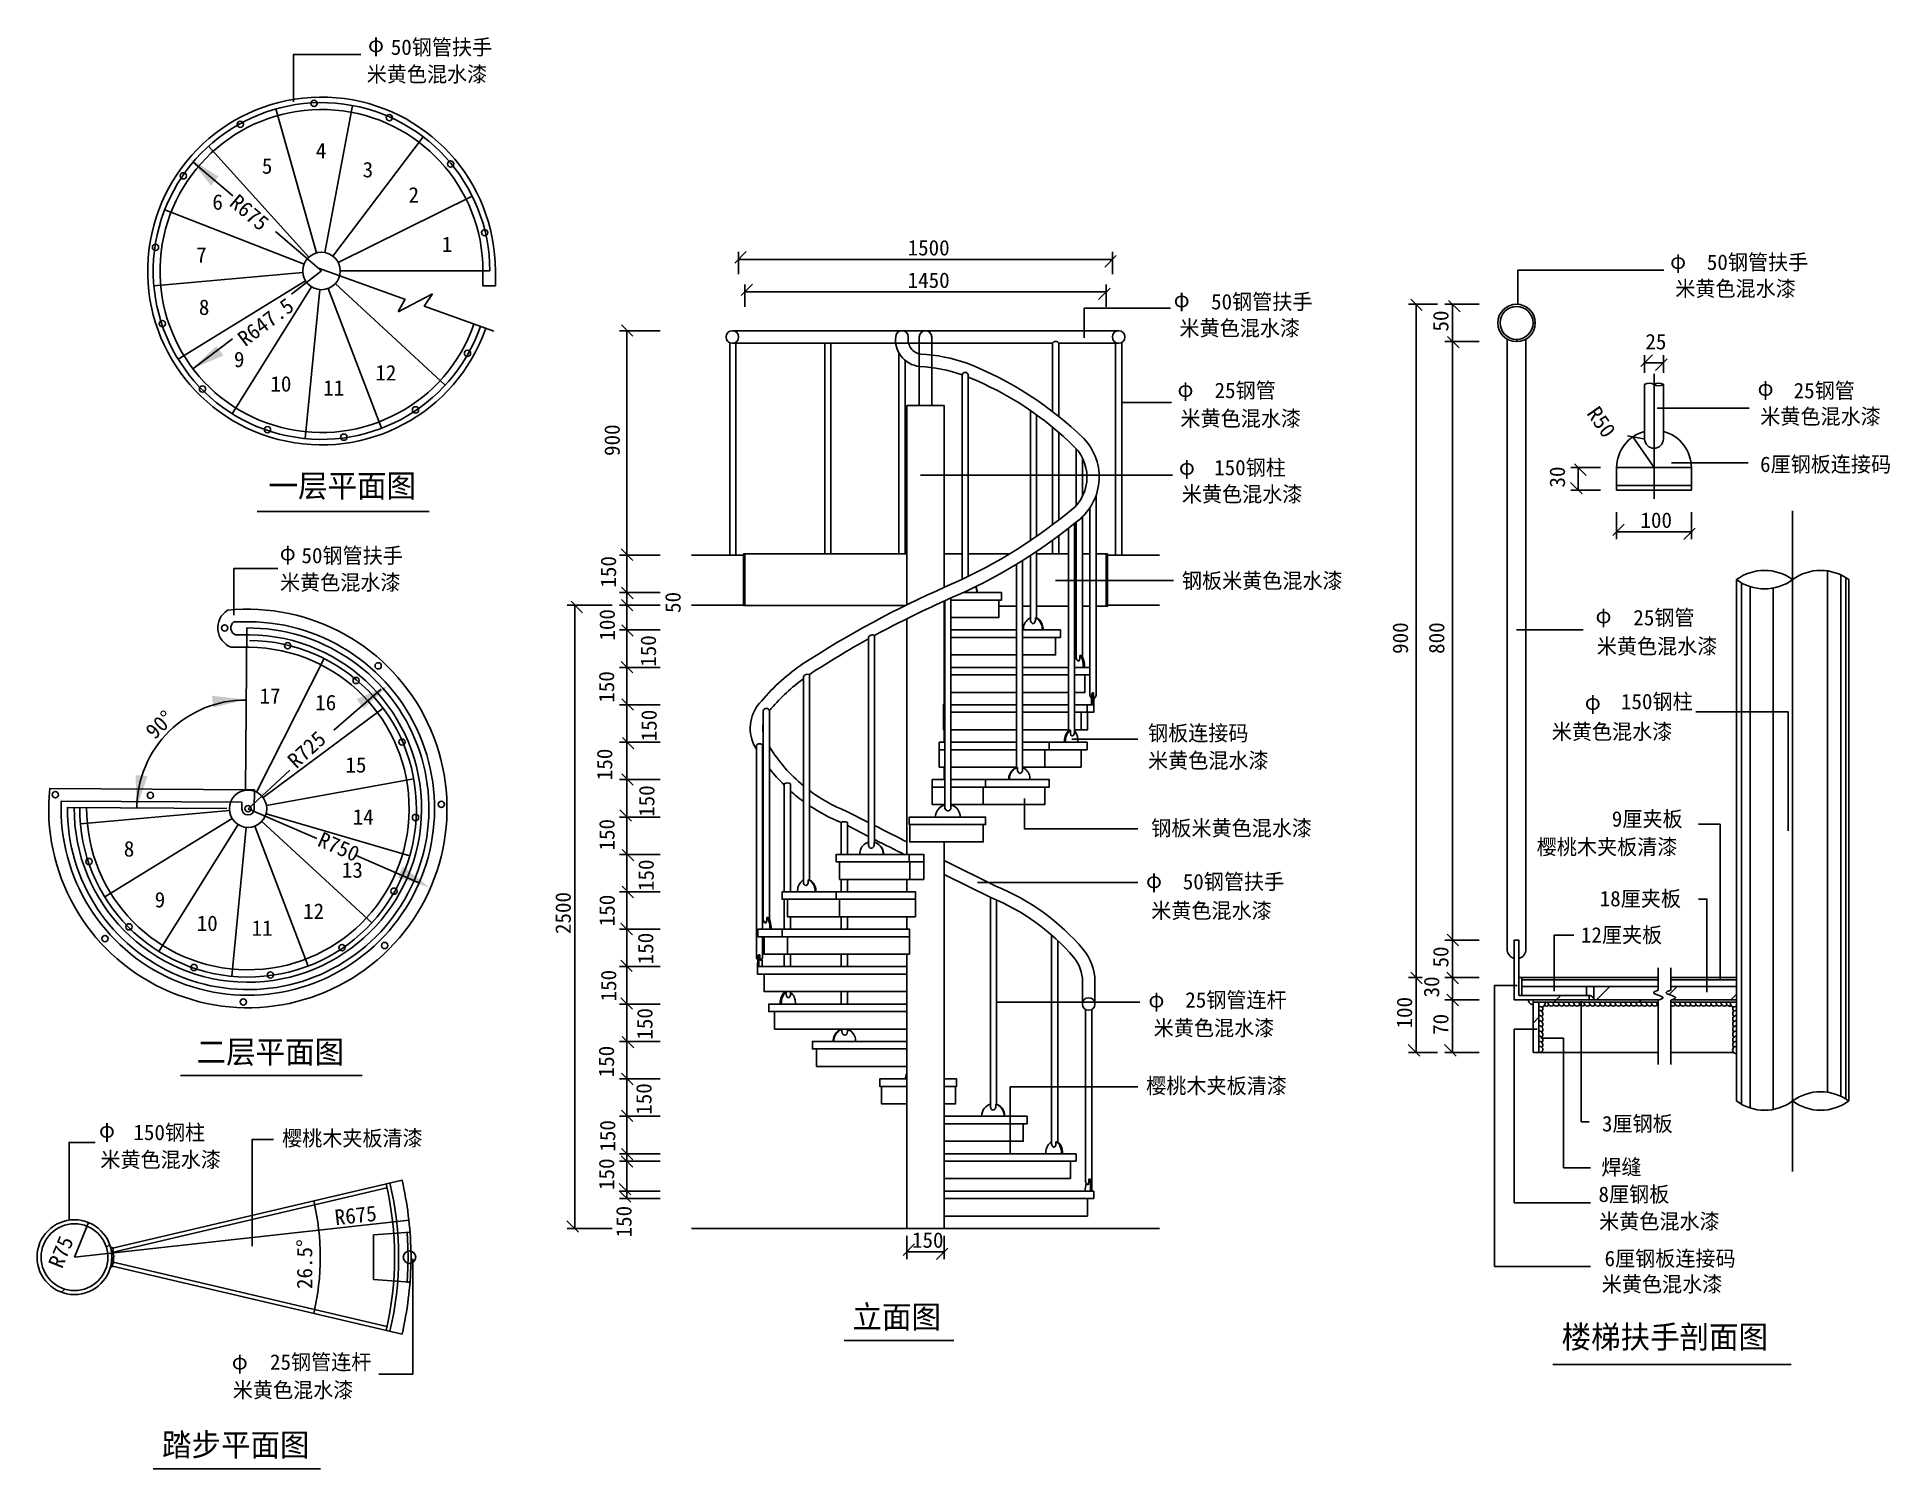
# Model space of a CAD drawing. Header units: metres. Extents: x 321 to 7753, y -3656 to 2085.
import ezdxf

# ---------------------------------------------------------------- set-up
doc = ezdxf.new("R2010")
doc.units = ezdxf.units.M
for name, color, linetype in [('2', 2, 'Continuous'), ('3', 3, 'Continuous'), ('4', 4, 'Continuous'), ('7', 7, 'Continuous'), ('BH', 3, 'Continuous'), ('DIM', 3, 'Continuous'), ('TEXT', 7, 'Continuous')]:
    doc.layers.add(name, color=color, linetype=linetype)
doc.dimstyles.get("Standard").update_dxf_attribs({"dimtxt": 2.5, "dimasz": 2.5, "dimexe": 1.25, "dimexo": 0.625, "dimtad": 1, "dimcen": 2.5, "dimazin": 3, "dimtfac": 1, "dimtmove": 0, "dimatfit": 3})

msp = doc.modelspace()

# ---------------------------------------------------------------- texts
for s, rotation, p in [('R675', 319.7, (1088.07, 1412.68)), ('R647.5', 37.23, (1155.72, 841.42)), ('50', 90, (5981.71, 904.17)), ('R50', 304.79, (6533.89, 575.99)), ('900', 90, (2658.04, 405.33)), ('30', 90, (6449.24, 278.72)), ('150', 90, (2643.21, -122.47)), ('50', 90, (2901.92, -224.22)), ('100', 90, (2638.28, -335.11)), ('900', 90, (5819.58, -388.31)), ('800', 90, (5965.21, -388.28)), ('150', 90, (2803.3, -439.99)), ('150', 90, (2635.71, -584.02)), ('90°', 44.55, (792.7, -734.66)), ('150', 90, (2805.98, -738.65)), ('R725', 42.53, (1360.69, -851.73)), ('150', 90, (2628.03, -894.78)), ('150', 90, (2796.78, -1041.71)), ('R750', 336.59, (1441.46, -1156.4)), ('150', 90, (2637.02, -1176.71)), ('150', 90, (2794.41, -1339.2)), ('2500', 90, (2461.5, -1511.77)), ('150', 90, (2637.82, -1480.43)), ('150', 90, (2792.42, -1633.14)), ('50', 90, (5981.71, -1645.83)), ('150', 90, (2643.85, -1781.83)), ('30', 90, (5944.71, -1765.85)), ('100', 90, (5836.08, -1890.43)), ('150', 90, (2789.23, -1935.11)), ('70', 90, (5981.71, -1916.02)), ('150', 90, (2635.12, -2086.35)), ('150', 90, (2785.3, -2236.35)), ('150', 90, (2639.92, -2384.21)), ('150', 90, (2635.75, -2537.95)), ('R675', 6.29, (1518.13, -2679.44)), ('150', 90, (2705.24, -2728.24)), ('R75', 67.72, (420.79, -2856.67)), ('26.5°', 90, (1424.56, -2935.2))]:
    msp.add_text(s, height=62, rotation=rotation).set_placement(p)
for s, p in [('1500', (3812.43, 1209.46)), ('1450', (3812.43, 1079.2)), ('25', (6771.64, 832.76)), ('100', (6751.9, 117.13)), ('150', (3829.92, -2769.73))]:
    msp.add_text(s, height=62).set_placement(p)
at = {"layer": 'TEXT'}
for s, height, p in [('φ', 62, (1648.22, 2024.88)), ('50钢管扶手', 62, (1739.33, 2013.72)), ('米黄色混水漆', 62, (1642.79, 1905.28)), ('4', 62, (1438.9, 1598.31)), ('5', 62, (1222.36, 1537)), ('3', 62, (1626.57, 1522.57)), ('6', 62, (1023.86, 1392.73)), ('2', 62, (1810.63, 1421.59)), ('1', 62, (1944.16, 1223.22)), ('7', 62, (958.9, 1179.94)), ('φ', 62, (6870.8, 1155.75)), ('   50钢管扶手', 62, (6891.57, 1151.52)), ('米黄色混水漆', 62, (6891.57, 1045.58)), ('φ', 62, (4879.69, 1001.66)), ('   50钢管扶手', 62, (4902.98, 993.03)), ('8', 62, (969.73, 970.76)), ('米黄色混水漆', 62, (4902.98, 887.08)), ('9', 62, (1110.48, 761.57)), ('12', 62, (1677.43, 708.04)), ('10', 62, (1256.61, 663.56)), ('11', 62, (1468.28, 647.42)), ('φ', 62, (4895.02, 642.39)), ('   25钢管', 62, (4916.99, 637.34)), ('φ', 62, (7221.75, 647.05)), ('   25钢管', 62, (7239.69, 636.57)), ('米黄色混水漆', 62, (4906.99, 524.8)), ('米黄色混水漆', 62, (7232.42, 532.84)), ('φ', 62, (4900.82, 330.39)), ('   150钢柱', 62, (4915.42, 328.01)), ('6厘钢板连接码', 62, (7231.63, 341.2)), ('一层平面图', 91, (1249.16, 240.53)), ('米黄色混水漆', 62, (4912.46, 221.39)), ('φ', 62, (1294.18, -13.15)), ('50钢管扶手', 62, (1381.25, -24.8)), ('米黄色混水漆', 62, (1295.17, -132.7)), ('钢板米黄色混水漆', 62, (4912.46, -125.74)), ('φ', 62, (6571.73, -265.37)), ('   25钢管', 62, (6596.74, -273.88)), ('米黄色混水漆', 62, (6576.74, -388.4)), ('17', 62, (1213.17, -587.86)), ('16', 62, (1436.31, -614.11)), ('φ', 62, (6528.62, -612.28)), ('   150钢柱', 62, (6547.01, -610.13)), ('钢板连接码', 62, (4776.72, -736.89)), ('米黄色混水漆', 62, (6396.12, -730.9)), ('15', 62, (1557.58, -864.18)), ('米黄色混水漆', 62, (4776.72, -846.62)), ('14', 62, (1586.69, -1072.63)), ('9厘夹板', 62, (6636.98, -1081.03)), ('钢板米黄色混水漆', 62, (4789.52, -1117.8)), ('8', 62, (668.57, -1200.86)), ('樱桃木夹板清漆', 62, (6335.84, -1192.95)), ('13', 62, (1543.03, -1285.93)), ('   50钢管扶手', 62, (4789.52, -1332.65)), ('φ', 62, (4768.65, -1327.19)), ('18厘夹板', 62, (6588.23, -1400.58)), ('9', 62, (792.67, -1404.95)), ('12', 62, (1387.8, -1450.76)), ('米黄色混水漆', 62, (4789.52, -1448.5)), ('10', 62, (961.08, -1499.4)), ('11', 62, (1181.23, -1518.79)), ('12厘夹板', 62, (6512.86, -1546.1)), ('φ', 62, (4778.39, -1805.69)), ('   25钢管连杆', 62, (4799.52, -1806.69)), ('米黄色混水漆', 62, (4799.52, -1919.13)), ('二层平面图', 91, (960.72, -2030.08)), ('樱桃木夹板清漆', 62, (4769.52, -2151.13)), ('φ', 62, (569.08, -2328.08)), ('   150钢柱', 62, (580.56, -2338.12)), ('樱桃木夹板清漆', 62, (1303.18, -2361.14)), ('3厘钢板', 62, (6597.31, -2302.96)), ('米黄色混水漆', 62, (574.63, -2447.23)), ('焊缝', 62, (6595.14, -2477.23)), ('8厘钢板', 62, (6583.56, -2586.05)), ('米黄色混水漆', 62, (6586.1, -2694.64)), ('6厘钢板连接码', 62, (6607.8, -2843.42)), ('米黄色混水漆', 62, (6596.58, -2946.48)), ('立面图', 91, (3591.6, -3091.98)), ('楼梯扶手剖面图', 91, (6435.53, -3172.77)), ('   25钢管连杆', 62, (1128.19, -3258.83)), ('φ', 62, (1101.85, -3257.35)), ('米黄色混水漆', 62, (1105.84, -3370.89)), ('踏步平面图', 91, (821.91, -3605.17))]:
    msp.add_text(s, height=height, dxfattribs=at).set_placement(p)

# ---------------------------------------------------------------- blocks, each defined once
blk = doc.blocks.new('_ARCHTICK')
at = {"color": 0, "linetype": 'ByBlock'}
blk.add_lwpolyline([(-1.03, -1.04), (0.5, 0.5)], dxfattribs=at)

# ---------------------------------------------------------------- hatches: boundary and pattern name
at = {"layer": 'BH'}
h = msp.add_hatch(dxfattribs=at)
h.set_pattern_fill('ANSI32', scale=50)
h.paths.add_polyline_path([(6179.92, 938.93, 1), (6329.92, 938.93, 1)])
h.paths.add_polyline_path([(6320.92, 938.93, -1), (6188.92, 938.93, -1)])
h = msp.add_hatch(dxfattribs=at)
h.set_pattern_fill('ANSI32', scale=50)
h.paths.add_polyline_path([(6806.26, 286.5), (6806.26, 268.5), (6956.26, 268.5), (6956.26, 286.5)])
h.paths.add_polyline_path([(6806.26, 268.5), (6806.26, 286.5), (6656.26, 286.5), (6656.26, 268.5)])
h = msp.add_hatch(dxfattribs=at)
h.set_pattern_fill('ANSI31', scale=300)
h.paths.add_polyline_path([(3154.28, 7.57), (2945.83, 7.57), (2945.83, -192.43), (3154.28, -192.43)])
h = msp.add_hatch(dxfattribs=at)
h.set_pattern_fill('ANSI31', scale=300)
h.paths.add_polyline_path([(4822.73, 7.57), (4614.28, 7.57), (4614.28, -192.43), (4822.73, -192.43)])
h = msp.add_hatch(dxfattribs=at)
h.set_pattern_fill('ANSI32', scale=76)
h.paths.add_polyline_path([(6545.92, -1776.07), (6545.92, -1758.07), (6275.92, -1758.07), (6275.92, -1776.07), (6320.92, -1776.07)])
h.paths.add_polyline_path([(6263.92, -1758.07), (6263.92, -1686.07), (6245.92, -1686.07), (6245.92, -1776.07), (6275.92, -1776.07), (6275.92, -1758.07)])
h.paths.add_polyline_path([(6263.92, -1536.07), (6245.92, -1536.07), (6245.92, -1686.07), (6263.92, -1686.07)])
h = msp.add_hatch(dxfattribs=at)
h.set_pattern_fill('CORK', scale=200)
h.paths.add_polyline_path([(6564.51, -1589.79), (6564.51, -1643.79), (6826.07, -1643.79, 0.03), (6837.75, -1638.79, 0.04), (6841.02, -1636.48, 0.18), (6842.05, -1634.63, 0.18), (6841.02, -1632.79, 0.04), (6837.75, -1630.47, 0.03), (6823.42, -1624.55, -0.03), (6809.1, -1618.63, -0.04), (6805.89, -1616.37, -0.18), (6804.8, -1614.47, -0.18), (6805.89, -1612.58, -0.04), (6809.1, -1610.31, -0.03), (6823.42, -1604.39), (6823.42, -1589.79)])
h.paths.add_polyline_path([(7137.07, -1643.79), (7137.07, -1589.79), (6873.76, -1589.79), (6873.76, -1604.39, 0.03), (6859.43, -1610.31, 0.04), (6856.16, -1612.63, 0.18), (6855.13, -1614.47, 0.18), (6856.16, -1616.32, 0.04), (6859.43, -1618.63, 0.03), (6873.76, -1624.55, -0.03), (6888.08, -1630.47, -0.04), (6891.29, -1632.74, -0.18), (6892.38, -1634.63, -0.18), (6891.29, -1636.53, -0.04), (6888.08, -1638.79, -0.03), (6876.4, -1643.79)])
h = msp.add_hatch(dxfattribs=at)
h.set_pattern_fill('DOLMIT', scale=36)
h.paths.add_polyline_path([(6275.92, -1695.07), (6275.92, -1722.07), (6823.42, -1722.07), (6823.42, -1695.07)])
h.paths.add_polyline_path([(7137.07, -1722.07), (7137.07, -1695.07), (6873.76, -1695.07), (6873.76, -1722.07)])
h = msp.add_hatch(dxfattribs=at)
h.set_pattern_fill('DOLMIT', scale=36)
h.paths.add_polyline_path([(6275.92, -1758.07), (6275.92, -1722.07), (6535.47, -1722.07), (6535.47, -1758.07)])
h = msp.add_hatch(dxfattribs=at)
h.set_pattern_fill('ANSI32', scale=36)
h.paths.add_polyline_path([(6302.33, -1776.07, 0.42), (6320.92, -1794.07), (6320.92, -1776.07)])
h.paths.add_polyline_path([(6545.92, -1758.07), (6545.92, -1776.07), (6564.51, -1776.07, 0.42)])
h = msp.add_hatch(dxfattribs=at)
h.set_pattern_fill('ANSI32', scale=76)
h.paths.add_polyline_path([(6320.92, -1776.07), (6320.92, -1785.07), (6810.42, -1785.07), (6813.79, -1776.07)])
h.paths.add_polyline_path([(6892.72, -1776.07), (6889.36, -1785.07), (7137.07, -1785.07), (7137.07, -1776.07)])
h = msp.add_hatch(dxfattribs=at)
h.set_pattern_fill('ANSI31', scale=60)
h.paths.add_polyline_path([(6826.07, -1776.07, 0.03), (6837.75, -1771.07, 0.04), (6841.02, -1768.76, 0.18), (6842.05, -1766.91, 0.18), (6841.02, -1765.07, 0.04), (6837.75, -1762.76, 0.03), (6823.42, -1756.83, -0.03), (6809.1, -1750.91, -0.04), (6805.89, -1748.65, -0.18), (6804.8, -1746.75, -0.18), (6805.89, -1744.86, -0.04), (6809.1, -1742.6, -0.03), (6823.42, -1736.67), (6823.42, -1722.07), (6564.51, -1722.07), (6564.51, -1776.07)])
h.paths.add_polyline_path([(7137.07, -1776.07), (7137.07, -1722.07), (6873.76, -1722.07), (6873.76, -1736.67, 0.03), (6859.43, -1742.6, 0.04), (6856.16, -1744.91, 0.18), (6855.13, -1746.75, 0.18), (6856.16, -1748.6, 0.04), (6859.43, -1750.91, 0.03), (6873.76, -1756.83, -0.03), (6888.08, -1762.76, -0.04), (6891.29, -1765.02, -0.18), (6892.38, -1766.91, -0.18), (6891.29, -1768.81, -0.04), (6888.08, -1771.07, -0.03), (6876.4, -1776.07)])
h = msp.add_hatch(dxfattribs=at)
h.set_pattern_fill('ANSI32', scale=76)
h.paths.add_polyline_path([(6344.92, -1785.07), (6320.92, -1785.07), (6320.92, -1986.07), (6344.92, -1986.07)])
h = msp.add_hatch(dxfattribs=at)
h.set_pattern_fill('ANSI32', scale=36)
h.paths.add_polyline_path([(6344.92, -1785.07), (6344.92, -1799.63, 0.79), (6368.38, -1785.07)])
h = msp.add_hatch(dxfattribs=at)
h.set_pattern_fill('ANSI32', scale=36)
h.paths.add_polyline_path([(7113.61, -1785.07), (7137.07, -1785.07), (7137.07, -1799.63, -0.79)])
h = msp.add_hatch(dxfattribs=at)
h.set_pattern_fill('ANSI32', scale=50)
h.paths.add_polyline_path([(320.71, -2807.19, 1), (620.71, -2807.19, 1)])
h.paths.add_polyline_path([(604.71, -2807.19, -1), (336.71, -2807.19, -1)])

# ---------------------------------------------------------------- linework, layer by layer
for p, q in [((1349.36, 1824.96), (1349.36, 1869.96)), ((1768.61, 983.45), (1907.06, 1055.92)), ((1907.06, 1055.92), (1873.38, 1005.86)), ((6259.84, 1013.77), (6259.84, 1058.77)), ((1797.67, 1033.67), (1768.61, 984.45)), ((4520.78, 878.48), (4520.78, 923.48)), ((4671.58, 619.73), (4716.58, 619.73)), ((6818.68, 597.69), (6863.68, 597.69)), ((6875.79, 377.25), (6920.79, 377.25)), ((3863.86, 328.67), (3908.86, 328.67)), ((4405.82, -93.95), (4450.82, -93.95)), ((1109.33, -233.24), (1109.33, -188.24)), ((6255.34, -291.49), (6300.34, -291.49)), ((4471.51, -729.92), (4516.51, -729.92)), ((4281.17, -968.38), (4281.17, -1013.38)), ((7343.98, -1097.47), (7343.98, -1052.47)), ((4093.32, -1305.18), (4138.32, -1305.18)), ((6405.69, -1740.07), (6405.69, -1695.07)), ((7018.73, -1744.78), (7018.73, -1699.78)), ((7071.22, -1692.02), (7071.22, -1647.02)), ((4168.81, -1784.3), (4213.81, -1784.3)), ((4223.96, -2392.43), (4223.96, -2347.43)), ((449.25, -2658.73), (449.25, -2613.73)), ((1182.99, -2763.86), (1182.99, -2718.86)), ((1827.41, -2814.51), (1827.41, -2859.51))]:
    msp.add_line(p, q)
at = {"layer": '2'}
msp.add_line((2945.83, -2692.43), (4822.73, -2692.43), dxfattribs=at)
for points in [[(2945.83, -192.43), (3154.28, -192.43), (3154.28, 7.57), (2945.83, 7.57)], [(4822.73, 7.57), (4614.28, 7.57), (4614.28, -192.43), (4822.73, -192.43)]]:
    msp.add_lwpolyline(points, dxfattribs=at)
at = {"layer": '3'}
for p, q in [((1449.78, 1158.03), (1797.91, 1033.1)), ((1873.21, 1006.07), (2152.17, 905.96)), ((3884.28, 907.57), (3111.3, 907.57)), ((3098.8, 7.57), (3098.8, 859.87)), ((3859.28, 857.57), (3109.28, 857.57)), ((3123.8, 7.57), (3123.8, 857.57)), ((3480.18, 12.57), (3480.18, 857.57)), ((3505.18, 12.57), (3505.18, 857.57)), ((3859.28, 607.57), (3859.28, 882.57)), ((3909.28, 607.57), (3909.28, 882.57)), ((6806.26, 233.11), (6806.26, 734.63)), ((6656.26, 358.5), (6956.26, 358.5)), ((7362.07, -2463.9), (7362.07, 185.83)), ((7501.9, -54.99), (7501.9, -2145.57)), ((7556.1, -71.64), (7556.1, -2162.22)), ((7156.6, -103.31), (7156.6, -2193.89)), ((7191.44, -118.75), (7191.44, -2209.33)), ((7284.35, -124.73), (7284.35, -2215.31)), ((7575.46, -82.44), (7575.46, -2173.02)), ((3986.47, -172.43), (4178.29, -172.43)), ((3959.28, -322.43), (3961.47, -322.43)), ((3986.47, -322.43), (4248.89, -322.43)), ((4273.89, -322.43), (4405.68, -322.43)), ((3961.47, -472.43), (3959.28, -472.43)), ((4248.89, -472.43), (3986.47, -472.43)), ((4457.4, -472.43), (4273.89, -472.43)), ((4523.97, -472.43), (4482.4, -472.43)), ((3961.47, -622.43), (3956.29, -622.43)), ((4248.89, -622.43), (3986.47, -622.43)), ((4457.4, -622.43), (4273.89, -622.43)), ((4508.39, -622.43), (4482.4, -622.43)), ((3961.47, -772.43), (3939.42, -772.43)), ((4248.89, -772.43), (3986.47, -772.43)), ((4362.21, -772.43), (4273.89, -772.43)), ((3961.47, -922.43), (3911.02, -922.43)), ((4116.01, -922.43), (3986.47, -922.43)), ((3821.32, -1222.43), (3877.01, -1222.43)), ((3539.81, -1372.43), (3844.53, -1372.43)), ((3309.08, -1522.43), (3820.37, -1522.43)), ((3236.86, -1672.43), (3809.28, -1672.43)), ((6823.42, -1695.07), (6275.92, -1695.07)), ((7137.07, -1695.07), (6873.76, -1695.07)), ((3278.82, -1822.43), (3809.28, -1822.43)), ((3447.48, -1972.43), (3809.28, -1972.43)), ((3707.55, -2122.43), (3809.28, -2122.43)), ((3959.28, -2122.43), (4004.6, -2122.43)), ((3959.28, -2272.43), (4276.47, -2272.43)), ((3959.28, -2422.43), (4466.27, -2422.43)), ((1724.24, -2529.1), (620.4, -2788.46)), ((3959.28, -2572.43), (4534.28, -2572.43)), ((1817, -2707.19), (1670.71, -2718.06)), ((1670.71, -2897.02), (1670.71, -2718.06)), ((1724.24, -3085.28), (620.4, -2825.92)), ((1816.94, -2908.09), (1670.71, -2897.02))]:
    msp.add_line(p, q, dxfattribs=at)
for points in [[(2073.16, 934.32, -11.92), (2109.12, 1147.11), (2109.12, 1087.11), (2159.12, 1087.11), (2159.12, 1147.11, 11.89), (2120.22, 917.43)], [(6806.26, 692.23, -0.3), (6843.76, 692.23, -0.3), (6806.26, 692.23, 0.3), (6768.76, 692.23, 0.24)], [(469.69, -1003.71, 2.41), (1172.63, -311.69), (1116.11, -311.69, -0.57), (1109.82, -259.55), (1143.15, -259.55, -2.54), (417.8, -978.36), (1142.35, -983.45), (1142.17, -1008.99, 1), (1192.17, -1009.34), (1192.7, -933.8), (371.29, -928.03, 2.81), (1084.24, -213.47, 0.62), (1099.81, -361.68), (1172.25, -361.68, -2.41), (519.69, -1004.1)], [(6823.42, -2034.58), (6823.42, -1776.99, 0.03), (6837.75, -1771.07, 0.04), (6841.02, -1768.76, 0.18), (6842.05, -1766.91, 0.18), (6841.02, -1765.07, 0.04), (6837.75, -1762.76, 0.03), (6823.42, -1756.83, -0.03), (6809.1, -1750.91, -0.04), (6805.83, -1748.6, -0.18), (6804.8, -1746.75, -0.18), (6805.83, -1744.91, -0.04), (6809.1, -1742.6, -0.03), (6823.42, -1736.67), (6823.42, -1646.84)], [(6873.76, -2034.58), (6873.76, -1776.99, 0.03), (6888.08, -1771.07, 0.04), (6891.35, -1768.76, 0.18), (6892.38, -1766.91, 0.18), (6891.35, -1765.07, 0.04), (6888.08, -1762.76, 0.03), (6873.76, -1756.83, -0.03), (6859.43, -1750.91, -0.04), (6856.16, -1748.6, -0.18), (6855.13, -1746.75, -0.18), (6856.16, -1744.91, -0.04), (6859.43, -1742.6, -0.03), (6873.76, -1736.67), (6873.76, -1646.84)], [(1808.49, -2831.4, 0.01), (1808.49, -2782.97, 0.01)]]:
    msp.add_lwpolyline(points, format="xyb", dxfattribs=at)
msp.add_circle((3109.28, 882.57), 25, dxfattribs=at)
for centre, radius, start, end in [((3884.28, 882.57), 25, 360, 180), ((6320.47, -1775.93), 18.15, 180.45, 271.4), ((6546.36, -1776.21), 18.15, 0.45, 91.4), ((6354.96, -1789.63), 14.17, 224.87, 18.78), ((6346.09, -1831.75), 14.17, 312.6, 94.73), ((6346.09, -1852.5), 14.17, 312.6, 94.73), ((6346.09, -1811), 14.17, 312.6, 32.17), ((6374.21, -1786.24), 14.17, 236.41, 317.4), ((6394.96, -1786.24), 14.17, 175.27, 317.4), ((6415.71, -1786.24), 14.17, 175.27, 317.4), ((6436.46, -1786.24), 14.17, 175.27, 317.4), ((6457.21, -1786.24), 14.17, 175.27, 317.4), ((6477.97, -1786.24), 14.17, 175.27, 317.4), ((6498.72, -1786.24), 14.17, 175.27, 317.4), ((6519.47, -1786.24), 14.17, 175.27, 317.4), ((6540.27, -1786.24), 14.17, 175.27, 317.4), ((6561.02, -1786.24), 14.17, 175.27, 317.4), ((6581.77, -1786.24), 14.17, 175.27, 317.4), ((6602.52, -1786.24), 14.17, 175.27, 317.4), ((6623.27, -1786.24), 14.17, 175.27, 317.4), ((6644.02, -1786.24), 14.17, 175.27, 317.4), ((6664.82, -1786.24), 14.17, 175.27, 317.4), ((6685.57, -1786.24), 14.17, 175.27, 317.4), ((6706.32, -1786.24), 14.17, 175.27, 317.4), ((6727.08, -1786.24), 14.17, 175.27, 317.4), ((6747.83, -1786.24), 14.17, 175.27, 317.4), ((6768.58, -1786.24), 14.17, 175.27, 317.4), ((6789.33, -1786.24), 14.17, 175.27, 317.4), ((6810.08, -1786.24), 14.17, 175.27, 317.4), ((6830.83, -1786.24), 14.17, 175.27, 238.48), ((6882.18, -1786.18), 14.17, 233.52, 317.4), ((6902.88, -1786.24), 14.17, 175.27, 317.4), ((6923.63, -1786.24), 14.17, 175.27, 317.4), ((6944.38, -1786.24), 14.17, 175.27, 317.4), ((6965.13, -1786.24), 14.17, 175.27, 317.4), ((6985.88, -1786.24), 14.17, 175.27, 317.4), ((7006.63, -1786.24), 14.17, 175.27, 317.4), ((7027.39, -1786.24), 14.17, 175.27, 317.4), ((7048.14, -1786.24), 14.17, 175.27, 317.4), ((7068.89, -1786.24), 14.17, 175.27, 317.4), ((7089.64, -1786.24), 14.17, 175.27, 317.4), ((7110.39, -1786.24), 14.17, 175.27, 295.26), ((7127.03, -1789.63), 14.17, 161.22, 315.13), ((7135.9, -1811), 14.17, 147.83, 227.4), ((7135.9, -1831.75), 14.17, 85.27, 227.4), ((7135.9, -1852.5), 14.17, 85.27, 227.4), ((6346.09, -1873.25), 14.17, 312.6, 94.73), ((6346.09, -1894), 14.17, 312.6, 94.73), ((6346.09, -1914.76), 14.17, 312.6, 94.73), ((6346.09, -1935.51), 14.17, 312.6, 94.73), ((7135.9, -1873.25), 14.17, 85.27, 227.4), ((7135.9, -1894), 14.17, 85.27, 227.4), ((7135.9, -1914.76), 14.17, 85.27, 227.4), ((7135.9, -1935.51), 14.17, 85.27, 227.4), ((6346.09, -1956.26), 14.17, 318.51, 94.73), ((6348.42, -1974.48), 12.11, 253.2, 106.8), ((7135.9, -1956.26), 14.17, 85.27, 227.4), ((7135.9, -1977.01), 14.17, 85.27, 274.73), ((470.71, -2807.19), 1284, 346.78, 13.22), ((470.71, -2807.19), 1300, 346.78, 13.22), ((616.21, -2776.8), 9.31, 317.92, 95.16), ((616.82, -2791.34), 10.42, 325.74, 81.18), ((619.94, -2804.3), 8.97, 314.49, 88.08), ((618.35, -2827.34), 9.75, 302.65, 78.25), ((618.46, -2816.05), 9.43, 324.7, 76.16), ((470.71, -2807.19), 1350, 358.97, 1.03), ((612.78, -2837.91), 11.09, 280.63, 55.84)]:
    msp.add_arc(centre, radius, start, end, dxfattribs=at)
at = {"layer": '4'}
for p, q in [((3809.28, -191.18), (3809.28, 607.57)), ((3809.28, 607.57), (3959.28, 607.57)), ((3959.28, -121.57), (3959.28, 607.57)), ((3159.28, 12.57), (3154.28, 12.57)), ((3159.28, 12.57), (3809.28, 12.57)), ((3959.28, 12.57), (4030.72, 12.57)), ((4055.72, 12.57), (4221.89, 12.57)), ((4330.08, 12.57), (4457.4, 12.57)), ((4482.4, 12.57), (4488.78, 12.57)), ((4513.78, 12.57), (4543.35, 12.57)), ((4568.35, 12.57), (4609.28, 12.57)), ((3159.28, -193.64), (3804.28, -193.64)), ((3959.28, -592.43), (3959.28, -176.23)), ((4248.89, -197.43), (4178.29, -197.43)), ((4305.08, -197.43), (4273.89, -197.43)), ((4457.4, -197.43), (4330.08, -197.43)), ((4488.78, -197.43), (4482.4, -197.43)), ((4543.35, -197.43), (4513.78, -197.43)), ((4609.28, -197.43), (4568.35, -197.43)), ((3809.28, -1192.43), (3809.28, -246.95)), ((3959.28, -742.43), (3959.28, -692.43)), ((3959.28, -892.43), (3959.28, -842.43)), ((3959.28, -995.41), (3959.28, -992.43)), ((3959.28, -2692.43), (3959.28, -1142.43)), ((3809.28, -1342.43), (3809.28, -1292.43)), ((3809.28, -1492.43), (3809.28, -1442.43)), ((3809.28, -2692.43), (3809.28, -1592.43)), ((6823.42, -1686.07), (6263.92, -1686.07)), ((7137.07, -1686.07), (6873.76, -1686.07)), ((6320.92, -1776.07), (6320.92, -1986.07)), ((6823.42, -1986.07), (6320.92, -1986.07)), ((7125, -1986.07), (6873.76, -1986.07)), ((3959.28, -2392.43), (4488.65, -2392.43)), ((4466.27, -2422.43), (4488.65, -2422.43)), ((4466.27, -2492.43), (4466.27, -2422.43)), ((4488.65, -2422.43), (4488.65, -2392.43)), ((3959.28, -2492.43), (4466.27, -2492.43)), ((3959.28, -2542.43), (4559.28, -2542.43)), ((4534.28, -2572.43), (4559.28, -2572.43)), ((4534.28, -2642.43), (4534.28, -2572.43)), ((4559.28, -2572.43), (4559.28, -2542.43)), ((3959.28, -2642.43), (4534.28, -2642.43))]:
    msp.add_line(p, q, dxfattribs=at)
for points in [[(3233.4, -615.3, -0.67), (3258.4, -615.3, -0.02), (3265.78, -607.67, -0.06), (3394.39, -488.08), (3394.39, -479.43, -0.34), (3419.39, -470.49), (3419.7, -470.28, -0.02), (3655.28, -328.06), (3655.28, -321.75, -0.43), (3680.28, -314.28, -0.02), (3983.78, -165.42, 0.07), (4484.9, 137.55, 0.46), (4518.94, 475.27, 0.1), (4051.04, 777.14, 0.07), (3865.12, 814.02, -0.21), (3826.17, 836.15, -0.18), (3814.95, 882.57, 1), (3764.95, 882.57, 0.2), (3785.42, 807.16, 0.21), (3860.63, 764.22, -0.07), (4030.72, 731.15, -0.75), (4055.72, 731.15), (4055.72, 721.29, -0.1), (4483.59, 439.9, -0.47), (4454.94, 177.64, -0.07), (3963.76, -119.6, 0.04), (3394.08, -427.34, 0.07), (3225.98, -577.26, 0.31), (3195.69, -752.8, 0.01), (3206.01, -771.14), (3206.01, -754.82, -0.5), (3231.01, -754.82), (3231.01, -810.86), (3233.4, -814.37)], [(6245.92, -1609.91, -0.36), (6217.42, -1570.93), (6217.42, 873.98)], [(6263.92, -1609.91, 0.36), (6292.42, -1570.93), (6292.42, 873.98)], [(7362.07, -90.48, 0.33), (7137.07, -90.48, 0.33), (7362.07, -90.48, -0.33), (7587.07, -90.48), (7587.07, -2181.07)], [(7362.07, -2181.07, 0.33), (7587.07, -2181.07, 0.33), (7362.07, -2181.07, -0.33), (7137.07, -2181.07), (7137.07, -90.48)], [(1081.6, -1008.58), (442.19, -1003.57, 2.44), (1162.27, -284.18), (1157.19, -934.17)], [(3258.4, -848.48, 0.03), (3317.93, -915.26), (3317.93, -909.68, -0.34), (3342.93, -909.68), (3342.93, -938.7, 0.02), (3394.39, -980.34)], [(3419.39, -936.64, 0.07), (3568.55, -1019.61), (3655.28, -1063.88)], [(3419.39, -997.83, 0.05), (3545.75, -1064.36, -0.26), (3570.75, -1064.36), (3570.75, -1076.9), (3655.28, -1119.97)], [(3959.28, -1216.95), (4166.77, -1319.59, -0.12), (4516.88, -1573.46, -0.18), (4563.95, -1702.35), (4563.95, -1792.43)], [(3959.28, -1272.8), (4146.37, -1365.27, -0.12), (4478.65, -1605.68, -0.18), (4513.95, -1702.35), (4513.95, -1792.43)], [(1820.49, -2782.87, 0.05), (1784.92, -2498.41), (623.69, -2771.25)], [(1808.49, -2782.97, 0.01), (1805.04, -2708.08), (1817, -2707.19)], [(622.68, -2842.9), (1784.92, -3115.97, 0.05), (1820.49, -2831.51)], [(1816.94, -2908.09), (1804.97, -2907.19, 0.01), (1808.49, -2831.4, 0.01)]]:
    msp.add_lwpolyline(points, format="xyb", dxfattribs=at)
for points in [[(4659.08, 907.57), (3789.95, 907.57)], [(4393.65, 857.57), (3816.56, 857.57)], [(4659.28, 857.57), (4418.65, 857.57)], [(4035.93, -142.43), (4189.59, -142.43), (4189.59, -172.43), (4178.29, -172.43), (4178.29, -242.43), (3986.47, -242.43)], [(3961.47, -242.43), (3959.28, -242.43)], [(3959.28, -292.43), (3961.47, -292.43)], [(3986.47, -292.43), (4248.89, -292.43)], [(4273.89, -292.43), (4425.74, -292.43), (4425.74, -322.43), (4405.68, -322.43), (4405.68, -392.43), (4273.89, -392.43)], [(3961.47, -392.43), (3959.28, -392.43)], [(3959.28, -442.43), (3961.47, -442.43)], [(4248.89, -392.43), (3986.47, -392.43)], [(3986.47, -442.43), (4248.89, -442.43)], [(4273.89, -442.43), (4457.4, -442.43)], [(4482.4, -442.43), (4543.35, -442.43)], [(4543.35, -472.43), (4523.97, -472.43), (4523.97, -542.43), (4482.4, -542.43)], [(3961.47, -692.43), (3956.29, -692.43), (3956.29, -592.43), (3961.47, -592.43)], [(3961.47, -542.43), (3959.28, -542.43)], [(4248.89, -542.43), (3986.47, -542.43)], [(3986.47, -592.43), (4248.89, -592.43)], [(4457.4, -542.43), (4273.89, -542.43)], [(4273.89, -592.43), (4457.4, -592.43)], [(4482.4, -592.43), (4559.27, -592.43), (4559.27, -622.43), (4534.11, -622.43), (4534.11, -692.43), (4482.4, -692.43)], [(3961.47, -842.43), (3939.42, -842.43), (3939.42, -742.43), (3961.47, -742.43)], [(4248.89, -692.43), (3986.47, -692.43)], [(3986.47, -742.43), (4248.89, -742.43)], [(4457.4, -692.43), (4273.89, -692.43)], [(4273.89, -742.43), (4532.39, -742.43), (4532.39, -772.43), (4508.39, -772.43), (4508.39, -842.43), (4273.89, -842.43)], [(4248.89, -842.43), (3986.47, -842.43)], [(3961.47, -992.43), (3911.02, -992.43), (3911.02, -892.43), (3961.47, -892.43)], [(3986.47, -892.43), (4380.59, -892.43), (4380.59, -922.43), (4362.21, -922.43), (4362.21, -992.43), (3986.47, -992.43)], [(3809.28, -1742.43), (3236.86, -1742.43), (3236.86, -1672.43), (3210.81, -1672.43), (3210.81, -1642.43), (3809.28, -1642.43)], [(3809.28, -1892.43), (3278.82, -1892.43), (3278.82, -1822.43), (3255.53, -1822.43), (3255.53, -1792.43), (3809.28, -1792.43)], [(3809.28, -2042.43), (3447.48, -2042.43), (3447.48, -1972.43), (3430.68, -1972.43), (3430.68, -1942.43), (3809.28, -1942.43)], [(3809.28, -2192.43), (3707.55, -2192.43), (3707.55, -2122.43), (3700.75, -2122.43), (3700.75, -2092.43), (3809.28, -2092.43)], [(3959.28, -2092.43), (4009.22, -2092.43), (4009.22, -2122.43), (4004.6, -2122.43), (4004.6, -2192.43), (3959.28, -2192.43)], [(3959.28, -2242.43), (4291.55, -2242.43), (4291.55, -2272.43), (4276.47, -2272.43), (4276.47, -2342.43), (3959.28, -2342.43)]]:
    msp.add_lwpolyline(points, dxfattribs=at)
msp.add_lwpolyline([(3233.4, -666.61), (3233.4, -707.13, -0.09)], format="xyb", close=True, dxfattribs=at)
for points in [[(3821.32, -1072.43), (3818.9, -1072.43), (3818.9, -1042.43), (4124.92, -1042.43), (4124.92, -1072.43), (4116.01, -1072.43), (4116.01, -1142.43), (3821.32, -1142.43)], [(3877.01, -1292.43), (3539.81, -1292.43), (3539.81, -1222.43), (3526.56, -1222.43), (3526.56, -1192.43), (3877.01, -1192.43)], [(3844.53, -1442.43), (3330.38, -1442.43), (3330.38, -1372.43), (3309.08, -1372.43), (3309.08, -1342.43), (3844.53, -1342.43)], [(3820.37, -1592.43), (3236.86, -1592.43), (3236.86, -1522.43), (3211.96, -1522.43), (3211.96, -1492.43), (3820.37, -1492.43)]]:
    msp.add_lwpolyline(points, close=True, dxfattribs=at)
for centre, radius in [((6254.92, 938.93), 75), ((4659.28, 882.57), 25), ((4538.95, -1792.43), 25), ((470.71, -2807.19), 150), ((1814.71, -2807.19), 25)]:
    msp.add_circle(centre, radius, dxfattribs=at)
for centre, radius, start, end in [((3802.52, -423.42), 640.46, 211.84, 230.41), ((21875.25, 34741.81), 40174.8, 243.07, 243.28), ((21875.25, 34741.81), 40224.8, 243.11, 243.3)]:
    msp.add_arc(centre, radius, start, end, dxfattribs=at)
at = {"layer": '7'}
for p, q in [((1278.1, 1796.68), (1441.23, 1219.29)), ((1586.57, 1810.45), (1475.51, 1220.82)), ((1008.03, 1646.99), (1411.22, 1202.65)), ((1868.9, 1685.4), (1506.88, 1206.92)), ((2066, 1447.71), (1528.78, 1180.51)), ((832.88, 1392.69), (1391.76, 1174.4)), ((789.31, 1087), (1386.92, 1140.43)), ((2136.62, 1147.11), (1536.62, 1147.11)), ((886.42, 793.89), (1397.71, 1107.86)), ((1103.91, 574.69), (1421.88, 1083.51)), ((1396.25, 475.29), (1454.36, 1072.46)), ((1702.27, 516.47), (1488.36, 1077.04)), ((1957.93, 689.62), (1516.77, 1096.28)), ((3777.45, 12.57), (3777.45, 819.24)), ((4393.65, 583.6), (4393.65, 857.57)), ((4418.65, 563.98), (4418.65, 857.57)), ((4646.58, 7.57), (4646.58, 857.57)), ((4671.58, 7.57), (4671.58, 860.92)), ((3802.45, 12.57), (3802.45, 788.87)), ((4030.72, -89.75), (4030.72, 731.15)), ((4055.72, -77.84), (4055.72, 721.29)), ((4305.08, 65.88), (4305.08, 585.82)), ((4330.08, 83.05), (4330.08, 568.08)), ((4393.65, 129.03), (4393.65, 520.33)), ((4418.65, 148.55), (4418.65, 499.07)), ((4488.78, 207.44), (4488.78, 434.22)), ((4513.78, 245.09), (4513.78, 396.57)), ((4568.35, -554.05), (4568.35, 246.05)), ((6656.26, 286.5), (6956.26, 286.5)), ((4513.78, -400.34), (4513.78, 161.21)), ((4543.35, -554.05), (4543.35, 196.57)), ((4418.65, 12.57), (4418.65, 85.52)), ((4457.4, -696.8), (4457.4, 115.42)), ((4482.4, -702.43), (4482.4, 135.5)), ((4488.78, -405.25), (4488.78, 140.27)), ((4305.08, -252.48), (4305.08, 5.86)), ((4330.08, -244.52), (4330.08, 22.43)), ((4393.65, 12.57), (4393.65, 66.74)), ((4248.89, -844.33), (4248.89, -29.53)), ((4273.89, -852.43), (4273.89, -14.1)), ((3961.47, -994.79), (3961.47, -175.26)), ((3986.47, -1004.3), (3986.47, -164.28)), ((4328.4, -243.93), (4324.97, -243.93)), ((4324.97, -252.43), (4324.97, -243.93)), ((3655.28, -1154.16), (3655.28, -328.06)), ((3680.28, -1144.06), (3680.28, -314.28)), ((1472.48, -407.16), (1201.09, -942.28)), ((4509.32, -394.73), (4503.4, -394.73)), ((4503.4, -404.05), (4503.4, -394.73)), ((3394.39, -1304.05), (3394.39, -488.08)), ((3419.39, -1294.84), (3419.39, -470.49)), ((4557.58, -544.73), (4552.27, -544.73)), ((4552.27, -546.52), (4552.27, -544.73)), ((4557.58, -554.05), (4557.58, -544.73)), ((1708.62, -606.12), (1227.33, -964.38)), ((3233.4, -666.61), (3233.4, -615.3)), ((3258.4, -1452.46), (3258.4, -615.3)), ((4532.39, -622.43), (4534.11, -622.43)), ((3233.4, -1454.05), (3233.4, -707.13)), ((4465.82, -694.01), (4461.66, -694.01)), ((4465.82, -702.43), (4465.82, -694.01)), ((3206.01, -1602.43), (3206.01, -771.14)), ((3231.01, -1470.69), (3231.01, -810.86)), ((4380.59, -772.43), (4508.39, -772.43)), ((1831.46, -889.41), (1240.98, -995.86)), ((4252.57, -843.96), (4250.08, -843.96)), ((4252.57, -852.43), (4252.57, -843.96)), ((3317.93, -1342.43), (3317.93, -915.26)), ((3342.93, -1342.43), (3342.93, -938.7)), ((4124.92, -922.43), (4362.21, -922.43)), ((494.85, -1069.28), (1092.46, -1015.84)), ((1815.28, -1197.77), (1239.18, -1030.12)), ((3962.12, -994.67), (3961.94, -994.67)), ((3962.12, -1004.05), (3962.12, -994.67)), ((591.96, -1362.39), (1103.26, -1048.41)), ((809.45, -1581.58), (1127.42, -1072.77)), ((1101.79, -1680.99), (1159.9, -1083.81)), ((1407.81, -1639.81), (1193.9, -1079.24)), ((1663.48, -1466.66), (1222.31, -1060)), ((3545.75, -1192.43), (3545.75, -1064.36)), ((3570.75, -1192.43), (3570.75, -1076.9)), ((3821.32, -1072.43), (4116.01, -1072.43)), ((3680.28, -1144.05), (3678.62, -1144.05)), ((3678.62, -1154.05), (3678.62, -1144.05)), ((3539.81, -1222.43), (3818.9, -1222.43)), ((3413.84, -1294.73), (3419.14, -1294.73)), ((3413.84, -1304.43), (3413.84, -1294.73)), ((3545.75, -1342.43), (3545.75, -1292.43)), ((3570.75, -1342.43), (3570.75, -1292.43)), ((3317.93, -1492.43), (3317.93, -1372.43)), ((3330.38, -1372.43), (3526.56, -1372.43)), ((4144.32, -2202.69), (4144.32, -1364.27)), ((4168.81, -2193.93), (4168.81, -1374.67)), ((3248.29, -1444.73), (3248.29, -1454.05)), ((3248.29, -1444.73), (3252.91, -1444.73)), ((3342.93, -1492.43), (3342.93, -1442.43)), ((3545.75, -1492.43), (3545.75, -1442.43)), ((3570.75, -1492.43), (3570.75, -1442.43)), ((3231.01, -1602.43), (3231.01, -1522.43)), ((3309.08, -1522.43), (3236.86, -1522.43)), ((4389.45, -2352.43), (4389.45, -1514.7)), ((4414.45, -2345.97), (4414.45, -1537.53)), ((3214.37, -1594.73), (3219.71, -1594.73)), ((3219.71, -1602.43), (3219.71, -1594.73)), ((3317.93, -1642.43), (3317.93, -1592.43)), ((3342.93, -1642.43), (3342.93, -1592.43)), ((3545.75, -1642.43), (3545.75, -1592.43)), ((3570.75, -1642.43), (3570.75, -1592.43)), ((3317.93, -1746.76), (3317.93, -1742.43)), ((3325.97, -1744.73), (3321.51, -1744.73)), ((3325.97, -1756.37), (3325.97, -1744.73)), ((3342.93, -1754.05), (3342.93, -1742.43)), ((3545.75, -1792.43), (3545.75, -1742.43)), ((3570.75, -1792.43), (3570.75, -1742.43)), ((6275.92, -1722.07), (6823.42, -1722.07)), ((6320.92, -1776.07), (6826.07, -1776.07)), ((6535.47, -1758.07), (6535.47, -1722.07)), ((6564.51, -1776.07), (6564.51, -1722.07)), ((6873.76, -1722.07), (7137.07, -1722.07)), ((6876.4, -1776.07), (7137.07, -1776.07)), ((4526.45, -2502.43), (4526.45, -1814.08)), ((4551.45, -2502.43), (4551.45, -1814.08)), ((6320.92, -1785.07), (6823.42, -1785.07)), ((6344.92, -1785.07), (6344.92, -1986.07)), ((6873.76, -1785.07), (7137.07, -1785.07)), ((3545.75, -1894.12), (3545.75, -1892.43)), ((3546.36, -1893.93), (3549.06, -1893.93)), ((3549.06, -1903.06), (3549.06, -1893.93)), ((3570.75, -1903.04), (3570.75, -1892.43)), ((4166.53, -2193.93), (4168.81, -2193.93)), ((4166.53, -2202.69), (4166.53, -2193.93)), ((4411.67, -2344.73), (4407.43, -2344.73)), ((4407.43, -2353.11), (4407.43, -2344.73)), ((4526.45, -2502.43), (4526.45, -2478.91)), ((4544.2, -2494.73), (4539.2, -2494.73)), ((4539.2, -2502.43), (4539.2, -2494.73)), ((4544.2, -2494.73), (4541.75, -2494.73)), ((4546.08, -2542.43), (4546.08, -2512.88)), ((4551.01, -2542.43), (4551.01, -2512.23)), ((4551.45, -2502.43), (4551.45, -2472.46))]:
    msp.add_line(p, q, dxfattribs=at)
for points in [[(6768.76, 692.23), (6768.76, 473.5, 1), (6843.76, 473.5), (6843.76, 692.23)], [(6768.76, 503.74, 0.34), (6656.26, 358.5), (6656.26, 268.5), (6956.26, 268.5), (6956.26, 358.5, 0.34), (6843.76, 503.74, 0.34)], [(3261.02, -1492.43, 0.05), (3256.32, -1459.35, 0.13), (3248.29, -1444.73)], [(3265.63, -1492.43, 0.05), (3260.94, -1459.35, 0.13), (3252.91, -1444.73)]]:
    msp.add_lwpolyline(points, format="xyb", dxfattribs=at)
for points in [[(3154.28, 7.57), (3154.28, 12.57), (3159.28, 12.57), (3159.28, -193.64), (3154.28, -193.64), (3154.28, -192.43)], [(4614.28, -192.43), (4614.28, -197.43), (4609.28, -197.43), (4609.28, 12.57), (4614.28, 12.57), (4614.28, 7.57)], [(4508.39, -692.43), (4508.39, -622.43), (4532.39, -622.43), (4532.39, -592.43)], [(4362.21, -842.43), (4362.21, -772.43), (4380.59, -772.43), (4380.59, -742.43)], [(4116.01, -992.43), (4116.01, -922.43), (4124.92, -922.43), (4124.92, -892.43)], [(3821.32, -1292.43), (3821.32, -1222.43), (3818.9, -1222.43), (3818.9, -1192.43)], [(3539.81, -1442.43), (3539.81, -1372.43), (3526.56, -1372.43), (3526.56, -1342.43)], [(3330.38, -1592.43), (3330.38, -1522.43), (3309.08, -1522.43), (3309.08, -1492.43)], [(6545.92, -1776.07), (6545.92, -1758.07), (6263.92, -1758.07), (6263.92, -1536.07), (6245.92, -1536.07), (6245.92, -1776.07), (6320.92, -1776.07)], [(6263.92, -1686.07), (6275.92, -1686.07), (6275.92, -1722.07)], [(6275.92, -1722.07), (6275.92, -1758.07)]]:
    msp.add_lwpolyline(points, dxfattribs=at)
for centre, radius in [((1431.65, 1818.94), 12.5), ((1135.6, 1735.3), 12.5), ((1733.97, 1762), 12.5), ((1979.3, 1576.38), 12.5), ((907.78, 1528.57), 12.5), ((2116.3, 1300.93), 12.5), ((795.85, 1242.01), 12.5), ((1461.62, 1147.11), 75), ((6254.92, 938.93), 66), ((823.25, 935.6), 12.5), ((2047.24, 816.49), 12.5), ((984.24, 673.45), 12.5), ((1838.73, 590.3), 12.5), ((1245.12, 510.41), 12.5), ((1551.31, 480.62), 12.5), ((1072.84, -284.18), 12.5), ((1326.1, -355.72), 12.5), ((1689.04, -436.21), 12.5), ((1600.47, -494.87), 12.5), ((1784.17, -741.64), 12.5), ((394.19, -953.2), 12.5), ((775.57, -955.87), 12.5), ((1167.17, -1009.17), 75), ((1167.17, -1009.17), 12.5), ((1838.74, -1044.4), 12.5), ((1941.96, -991.46), 12.5), ((528.79, -1220.68), 12.5), ((1752.78, -1339.78), 12.5), ((689.78, -1482.83), 12.5), ((593.23, -1529.96), 12.5), ((1544.28, -1565.98), 12.5), ((1714.66, -1557.69), 12.5), ((950.66, -1645.86), 12.5), ((1256.86, -1675.66), 12.5), ((1148.01, -1783.93), 12.5), ((470.71, -2807.19), 134)]:
    msp.add_circle(centre, radius, dxfattribs=at)
for centre, radius, start, end in [((1461.62, 1147.11), 675, 360, 340.79), ((4406.15, 849.37), 14.95, 33.29, 146.71), ((4040.3, -141.83), 50.11, 359.32, 26.86), ((4041.84, -141.83), 50.11, 359.32, 27.64), ((4328.66, -289.78), 51.9, 128.43, 182.93), ((4316.28, -275.25), 32.83, 109.94, 127.26), ((4320.82, -252.46), 15.74, 179.89, 252.06), ((4304.68, -250.45), 20.39, 303.64, 354.44), ((4315.3, -273.75), 31.33, 51.81, 72.01), ((4318.79, -273.75), 31.33, 51.81, 72.14), ((4298.18, -289.78), 54.62, 357.22, 48.09), ((4301.68, -289.78), 54.62, 357.22, 48.09), ((1167.17, -1009.17), 675, 179.55, 89.55), ((4547.83, -436.84), 70.5, 147.66, 158.15), ((4500.16, -406.23), 13.85, 145.26, 149.15), ((4501.86, -404.65), 13.1, 177.37, 257.31), ((4483.61, -404.93), 19.81, 320.9, 2.55), ((4497.02, -405.23), 12.95, 28.1, 54.15), ((4437.7, -435.68), 79.62, 355.14, 27.33), ((4501.74, -405.23), 12.95, 28.1, 54.15), ((4442.42, -435.68), 79.62, 355.14, 27.33), ((4559.26, -552.56), 15.98, 185.34, 235.42), ((3635.82, -535.45), 914.87, 356.43, 358.5), ((4671.77, -568.81), 121.76, 170.7, 175.55), ((4511.61, -537.69), 41.61, 344.04, 350.25), ((3640.78, -535.45), 914.87, 356.43, 358.5), ((4676.73, -568.81), 121.76, 170.7, 175.55), ((4516.57, -537.69), 41.61, 344.04, 350.25), ((4614.61, -557.46), 57.13, 176.58, 190.03), ((4552.9, -552.9), 15.5, 290.6, 355.74), ((14593.04, -623.17), 10033.97, 179.68, 179.82), ((4503.87, -738.04), 62.31, 141.35, 184.04), ((4508.03, -738.04), 62.31, 141.35, 184.04), ((4469.04, -709.96), 17.57, 114.83, 141.93), ((4473.2, -709.96), 17.57, 114.83, 141.93), ((4500.55, -703.38), 34.74, 178.42, 195.11), ((4472.71, -711.66), 5.76, 187.76, 296.11), ((4465.26, -702.9), 17.15, 305.64, 1.58), ((4471.29, -707.73), 15.33, 34.17, 43.55), ((4428.54, -736.36), 66.77, 354.79, 33.9), ((4269.04, -890.83), 51.21, 125.47, 181.79), ((4271.53, -890.83), 51.21, 125.47, 181.79), ((4260.65, -879.7), 37.28, 106.47, 124.89), ((4263.14, -879.7), 37.28, 106.47, 124.89), ((4268.13, -852.78), 15.57, 178.69, 249.94), ((4259.52, -853.38), 14.4, 283.14, 3.79), ((4262.66, -877.39), 34.96, 53.94, 71.27), ((4252.12, -889.66), 51.1, 356.89, 52.48), ((3974.23, -1042.44), 50.03, 120.09, 180.02), ((3974.53, -1042.41), 50.03, 120.09, 180.02), ((3982.87, -1074.81), 82.83, 104.64, 114.02), ((3983.16, -1074.78), 82.83, 104.71, 114.02), ((3974.28, -1005.2), 12.21, 174.59, 5.41), ((3965.64, -1073.42), 81.45, 65.8, 75.18), ((3973.73, -1042.11), 49.88, 359.64, 59.52), ((3670.17, -1191.32), 49.95, 122.36, 181.27), ((3666.98, -1187.15), 44.72, 105.17, 121.77), ((3669.94, -1154.1), 14.67, 179.79, 226.85), ((3666.66, -1157.61), 9.87, 226.82, 314.71), ((3662.86, -1153.04), 15.8, 312.87, 356.33), ((3666.84, -1188.66), 46.23, 58.77, 74.78), ((3668.09, -1188.66), 46.23, 58.77, 74.78), ((3664.66, -1192.03), 50.25, 359.55, 58.65), ((3665.92, -1192.03), 50.25, 359.55, 58.65), ((3425.07, -1338.25), 54.02, 133.59, 184.44), ((3405.42, -1318.88), 26.46, 114.64, 131.69), ((3406.93, -1304.98), 12.58, 175.75, 261.69), ((3399.51, -1304.24), 14.33, 293.04, 0.76), ((3404.53, -1321.39), 28.97, 50.23, 66.97), ((3407.81, -1321.39), 28.97, 50.23, 66.97), ((3388.37, -1339.65), 53.35, 357.02, 49.44), ((3391.65, -1339.65), 53.35, 357.02, 49.44), ((3427.86, -1494.66), 198.31, 168.42, 179.35), ((3252.46, -1450.12), 19.45, 191.64, 242.68), ((3225.44, -1453.43), 22.86, 322.31, 358.44), ((3222.26, -1602.41), 16.26, 180.05, 229.02), ((3460.87, -1635.66), 250.15, 171.6, 181.55), ((3225.77, -1599.54), 12.38, 157.13, 178.07), ((3465.86, -1635.66), 250.15, 171.6, 181.55), ((3230.76, -1599.54), 12.38, 157.13, 178.07), ((3314.22, -1601.99), 94.5, 180.26, 189.4), ((3214.75, -1602.41), 16.26, 292.54, 359.95), ((2588.45, -1668.61), 641.89, 2.34, 5.06), ((3362.66, -1787.53), 61.32, 141.23, 184.58), ((3366.98, -1787.53), 61.32, 141.23, 184.58), ((3333.8, -1770.58), 28.63, 115.42, 131.44), ((3338.12, -1770.58), 28.63, 115.42, 131.44), ((3340.58, -1755.21), 14.65, 175.46, 236.5), ((3329.52, -1754.34), 13.42, 282.8, 1.26), ((3325.85, -1776.9), 35.11, 52.29, 60.89), ((3304.48, -1787.99), 57.85, 355.61, 42.21), ((3565.08, -1940.53), 50.91, 125.57, 182.13), ((3567.82, -1940.53), 50.91, 125.57, 182.13), ((3556.93, -1930.14), 37.72, 106.26, 124.68), ((3559.67, -1930.14), 37.72, 106.33, 124.68), ((3567.71, -1902.75), 18.65, 179.02, 214.44), ((3560.15, -1907.98), 9.46, 214.18, 326.82), ((3553.79, -1903.95), 16.99, 327.19, 3.06), ((3559.14, -1934.14), 41.72, 36.45, 73.83), ((3557.51, -1939.53), 46.35, 356.41, 40.62), ((3853.9, -2092.01), 49.58, 154.16, 180.48), ((3854.5, -2092.01), 49.58, 155.78, 180.48), ((4164.66, -2243.12), 55.17, 142.27, 179.28), ((4156.62, -2237.88), 45.62, 105.96, 141.3), ((4161.99, -2202.53), 17.67, 180.53, 225.25), ((4155.43, -2208.82), 8.59, 226.76, 307.91), ((4148.38, -2202.26), 18.16, 312.77, 358.66), ((4155.42, -2233.74), 41.31, 74.06, 74.4), ((4154.18, -2236.22), 44.05, 37.59, 73.4), ((4157.63, -2234.46), 42.04, 74.14, 74.59), ((4156.54, -2236.22), 44.05, 37.59, 73.4), ((4136.41, -2245.54), 63.91, 2.8, 34.49), ((4138.77, -2245.54), 63.91, 2.8, 34.49), ((4421.16, -2388.42), 54.38, 147.69, 184.22), ((4400.66, -2371.49), 28.2, 113.43, 154.52), ((4406.47, -2351.63), 17.04, 182.68, 247.77), ((4389.28, -2352.77), 18.16, 306.29, 1.09), ((4398.22, -2369.56), 26.54, 22.62, 69.33), ((4402.3, -2369.56), 26.54, 22.62, 69.33), ((4368.83, -2389.08), 61.55, 356.89, 28.88), ((4372.9, -2389.08), 61.55, 356.89, 28.88), ((4923.06, -2594.08), 403.01, 168.06, 172.64), ((4542.8, -2502.33), 16.35, 180.33, 247.4), ((4492.49, -2501.8), 46.72, 340.46, 359.23), ((4538.29, -2500.22), 5.56, 33.17, 80.51), ((4508.41, -2512.23), 37.67, 359.01, 23.55), ((4543.29, -2500.22), 5.56, 33.17, 80.51), ((4514.07, -2511.92), 36.94, 359.53, 23.53), ((4534.36, -2503.22), 17.11, 343.95, 2.64)]:
    msp.add_arc(centre, radius, start, end, dxfattribs=at)
at = {"layer": 'DIM'}
for p, q in [((946.79, 1583.65), (1106.45, 1448.27)), ((1461.62, 1147.11), (1277.43, 1305.14)), ((3134.28, 1134.1), (3134.28, 1223.6)), ((3134.28, 1193.6), (4634.28, 1193.6)), ((4634.28, 1134.1), (4634.28, 1223.6)), ((1461.62, 1147.11), (1341.62, 1053.85)), ((3159.28, 1003.88), (3159.28, 1093.35)), ((3159.28, 1063.35), (4609.28, 1063.35)), ((4609.28, 1003.88), (4609.28, 1093.35)), ((5937.57, 1013.93), (5821.94, 1013.93)), ((5851.94, 1013.93), (5851.94, -1686.07)), ((6105.28, 1013.93), (5967.57, 1013.93)), ((5997.57, 1013.93), (5997.57, 863.93)), ((2819.9, 907.57), (2656.84, 907.57)), ((2686.84, 907.57), (2686.84, 7.57)), ((946.07, 755.37), (1104.21, 875.54)), ((6105.28, 863.93), (5967.57, 863.93)), ((6105.28, 863.93), (5967.57, 863.93)), ((5997.57, 863.93), (5997.57, -1536.07)), ((6768.76, 738.22), (6768.76, 809.4)), ((6768.76, 779.4), (6843.76, 779.4)), ((6843.76, 738.22), (6843.76, 809.4)), ((6806.26, 358.5), (6720.69, 481.7)), ((6591.26, 358.5), (6472.63, 358.5)), ((6502.63, 358.5), (6502.63, 268.5)), ((6591.26, 268.5), (6472.63, 268.5)), ((6656.26, 179.66), (6656.26, 71.27)), ((6956.26, 179.66), (6956.26, 71.27)), ((6656.26, 101.27), (6956.26, 101.27)), ((2819.9, 7.57), (2656.84, 7.57)), ((2819.9, 7.57), (2656.84, 7.57)), ((2686.84, 7.57), (2686.84, -142.43)), ((2819.9, -142.43), (2656.84, -142.43)), ((2819.9, -142.43), (2656.84, -142.43)), ((2686.84, -142.43), (2686.84, -192.43)), ((2626.84, -192.43), (2447.36, -192.43)), ((2477.36, -192.43), (2477.36, -2692.43)), ((2819.9, -192.43), (2656.84, -192.43)), ((2819.9, -192.43), (2656.84, -192.43)), ((2686.84, -192.43), (2686.84, -292.43)), ((2819.9, -292.43), (2656.84, -292.43)), ((2819.9, -292.43), (2656.84, -292.43)), ((2686.84, -292.43), (2686.84, -442.43)), ((2819.9, -442.43), (2656.84, -442.43)), ((2819.9, -442.43), (2656.84, -442.43)), ((2686.84, -442.43), (2686.84, -592.43)), ((1701.47, -529.65), (1511.17, -693.66)), ((2819.9, -592.43), (2656.84, -592.43)), ((2819.9, -592.43), (2656.84, -592.43)), ((2686.84, -592.43), (2686.84, -742.43)), ((2819.9, -742.43), (2656.84, -742.43)), ((2819.9, -742.43), (2656.84, -742.43)), ((2686.84, -742.43), (2686.84, -892.43)), ((1167.17, -1009.17), (1334.46, -854.56)), ((2819.9, -892.43), (2656.84, -892.43)), ((2819.9, -892.43), (2656.84, -892.43)), ((2686.84, -892.43), (2686.84, -1042.43)), ((1167.17, -1009.17), (1442.62, -1128.4)), ((2819.9, -1042.43), (2656.84, -1042.43)), ((2819.9, -1042.43), (2656.84, -1042.43)), ((2686.84, -1042.43), (2686.84, -1192.43)), ((1855.45, -1307.09), (1600.77, -1196.85)), ((2819.9, -1192.43), (2656.84, -1192.43)), ((2819.9, -1192.43), (2656.84, -1192.43)), ((2686.84, -1192.43), (2686.84, -1342.43)), ((2819.9, -1342.43), (2656.84, -1342.43)), ((2819.9, -1342.43), (2656.84, -1342.43)), ((2686.84, -1342.43), (2686.84, -1492.43)), ((2819.9, -1492.43), (2656.84, -1492.43)), ((2819.9, -1492.43), (2656.84, -1492.43)), ((2686.84, -1492.43), (2686.84, -1642.43)), ((6105.28, -1536.07), (5967.57, -1536.07)), ((6105.28, -1536.07), (5967.57, -1536.07)), ((5997.57, -1536.07), (5997.57, -1686.07)), ((2819.9, -1642.43), (2656.84, -1642.43)), ((2819.9, -1642.43), (2656.84, -1642.43)), ((2686.84, -1642.43), (2686.84, -1792.43)), ((5875.68, -1686.07), (5821.94, -1686.07)), ((5875.68, -1686.07), (5821.94, -1686.07)), ((5851.94, -1686.07), (5851.94, -1986.07)), ((6105.28, -1686.07), (5967.57, -1686.07)), ((6105.28, -1686.07), (5967.57, -1686.07)), ((5997.57, -1686.07), (5997.57, -1776.07)), ((6105.28, -1776.07), (5967.57, -1776.07)), ((6105.28, -1776.07), (5967.57, -1776.07)), ((5997.57, -1776.07), (5997.57, -1986.07)), ((2819.9, -1792.43), (2656.84, -1792.43)), ((2819.9, -1792.43), (2656.84, -1792.43)), ((2686.84, -1792.43), (2686.84, -1942.43)), ((2819.9, -1942.43), (2656.84, -1942.43)), ((2819.9, -1942.43), (2656.84, -1942.43)), ((2686.84, -1942.43), (2686.84, -2092.43)), ((5937.57, -1986.07), (5821.94, -1986.07)), ((6105.28, -1986.07), (5967.57, -1986.07)), ((2819.9, -2092.43), (2656.84, -2092.43)), ((2819.9, -2092.43), (2656.84, -2092.43)), ((2686.84, -2092.43), (2686.84, -2242.43)), ((2819.9, -2242.43), (2656.84, -2242.43)), ((2819.9, -2242.43), (2656.84, -2242.43)), ((2686.84, -2242.43), (2686.84, -2392.43)), ((2819.9, -2392.43), (2656.84, -2392.43)), ((2819.9, -2392.43), (2656.84, -2392.43)), ((2819.9, -2422.43), (2656.84, -2422.43)), ((2686.84, -2392.43), (2686.84, -2542.43)), ((2686.84, -2422.43), (2686.84, -2572.43)), ((2819.9, -2542.43), (2656.84, -2542.43)), ((2819.9, -2572.43), (2656.84, -2572.43)), ((470.71, -2807.19), (1812.58, -2659.26)), ((470.71, -2807.19), (527.58, -2668.39)), ((2626.84, -2692.43), (2447.36, -2692.43)), ((3809.28, -2722.43), (3809.28, -2815.59)), ((3959.28, -2722.43), (3959.28, -2815.59)), ((3809.28, -2785.59), (3959.28, -2785.59))]:
    msp.add_line(p, q, dxfattribs=at)
for points in [[(1349.36, 1869.96), (1349.36, 2015.36), (1619.63, 2015.36)], [(6259.84, 1058.77), (6259.84, 1150.35), (6845.33, 1150.35)], [(4520.78, 923.48), (4520.78, 997.47), (4866.99, 997.47)], [(4716.58, 619.73), (4871.1, 619.73)], [(6863.68, 597.69), (7188.01, 597.69)], [(6920.79, 377.25), (7184.2, 377.25)], [(3908.86, 328.67), (4875.21, 328.67)], [(1109.33, -188.24), (1109.33, -46.16), (1286.56, -46.16)], [(4450.82, -93.95), (4879.31, -93.95)], [(6300.34, -291.49), (6522.65, -291.49)], [(7343.98, -1052.47), (7343.98, -619.99), (6974.13, -619.99)], [(4516.51, -729.92), (4736.37, -729.92)], [(4281.17, -1013.38), (4281.17, -1089.85), (4736.37, -1089.85)], [(7071.22, -1647.02), (7071.22, -1071.71), (6985.17, -1071.71)], [(4138.32, -1305.18), (4736.37, -1305.18)], [(7018.73, -1699.78), (7018.73, -1371.26), (6984.59, -1371.26)], [(6405.69, -1695.07), (6405.69, -1516.51), (6484.13, -1516.51)], [(4213.81, -1784.3), (4743.63, -1784.3)], [(4223.96, -2347.43), (4223.96, -2124.9), (4736.19, -2124.9)], [(449.25, -2613.73), (449.25, -2347.28), (553.29, -2347.28)], [(1182.99, -2718.86), (1182.99, -2334.9), (1268.49, -2334.9)], [(1827.41, -2859.51), (1827.41, -3276.56), (1691.66, -3276.56)]]:
    msp.add_lwpolyline(points, dxfattribs=at)
for centre, radius, start, end in [((1156.6, -1009.17), 435.91, 89.55, 179.55), ((470.71, -2807.19), 985.96, 346.78, 13.22)]:
    msp.add_arc(centre, radius, start, end, dxfattribs=at)
for points in [[(1047.9, 1526.25), (1018.8, 1488.61), (934.09, 1598.07)], [(1039.87, 846.1), (1068.88, 808.39), (941.48, 754.29)], [(1630.52, -607.43), (1601.61, -569.63), (1729.15, -515.88)], [(1028.2, -603.05), (1021.57, -555.94), (1159.08, -571.73)], [(716.03, -874.82), (763.5, -878.22), (719.22, -1009.36)], [(1768.29, -1283.63), (1787.36, -1240.04), (1896.15, -1325.62)]]:
    msp.add_solid(points, dxfattribs=at)
at = {"layer": 'TEXT'}
for p, q in [((1204.18, 182.32), (1893.85, 182.32)), ((896.68, -2079.38), (1624.22, -2079.38)), ((3557.52, -3141.91), (3997.52, -3141.91)), ((6400.75, -3237.55), (7356.24, -3237.55)), ((786.68, -3656.46), (1458.09, -3656.46))]:
    msp.add_line(p, q, dxfattribs=at)

# ---------------------------------------------------------------- block references
at = {"layer": 'DIM', "xscale": 30, "yscale": 30, "zscale": 30}
for p, rotation in [((3134.28, 1193.6), 180), ((3159.28, 1063.35), 180), ((5845.44, 1019.08), 90), ((5997.57, 1013.93), 90), ((2679.72, 916.11), 90), ((6009.48, 853.85), 270), ((6768.76, 779.4), 180), ((6720.69, 481.7), 124.79), ((6502.63, 358.5), 90), ((6502.63, 268.5), 270), ((6656.26, 101.27), 180), ((2694.87, 1.74), 270), ((2696.58, -152.15), 270), ((2477.36, -192.43), 90), ((2695.72, -200.49), 270), ((2697.12, -302.13), 270), ((2694.94, -449.17), 270), ((2697.64, -598.9), 270), ((2699.65, -753.77), 270), ((2696.82, -899.47), 270), ((2689.8, -1044.64), 270), ((2698.82, -1202.98), 270), ((2698.21, -1350.94), 270), ((2693.95, -1499.52), 270), ((6007.33, -1543.5), 270), ((2693.19, -1647.36), 270), ((5861.94, -1696.07), 270), ((6006.41, -1695.65), 270), ((2693.51, -1798.53), 270), ((6006.41, -1784.17), 270), ((2699.1, -1952.92), 270), ((5851.94, -1986.07), 270), ((5997.57, -1986.07), 270), ((2696.41, -2100.68), 270), ((2695.61, -2248.45), 270), ((2679.68, -2385.99), 90), ((2678.73, -2415.99), 90), ((2686.84, -2542.43), 270), ((2686.84, -2572.43), 270), ((2477.36, -2692.43), 270), ((3809.28, -2785.59), 180)]:
    msp.add_blockref('_ARCHTICK', p, dxfattribs=dict(at, rotation=rotation))
for p in [(4634.28, 1193.6), (4609.28, 1063.35), (6843.76, 779.4), (6956.26, 101.27), (3959.28, -2785.59)]:
    msp.add_blockref('_ARCHTICK', p, dxfattribs=at)

msp.set_redraw_order([(e.dxf.handle, doc.entitydb.next_handle()) for e in msp.query("TEXT MTEXT ATTDEF DIMENSION ARC_DIMENSION")])  # texts and dimensions are drawn at this point

# ---------------------------------------------------------------- leaders
at = {"layer": 'DIM'}
for points in [[(6257.77, -1717.76), (6166.04, -1717.76), (6166.04, -2844.82), (6552.17, -2844.82)], [(6514.55, -1780.57), (6514.55, -2264.8), (6546.23, -2264.8)], [(6336.97, -1893.59), (6245.3, -1893.59), (6245.3, -2589.62), (6552.17, -2589.62)], [(6352.81, -1929.82), (6443.46, -1929.82), (6443.46, -2448.92), (6551.2, -2448.92)]]:
    msp.add_leader(points, dimstyle='Standard', dxfattribs=at)

doc.saveas('drawing.dxf')
